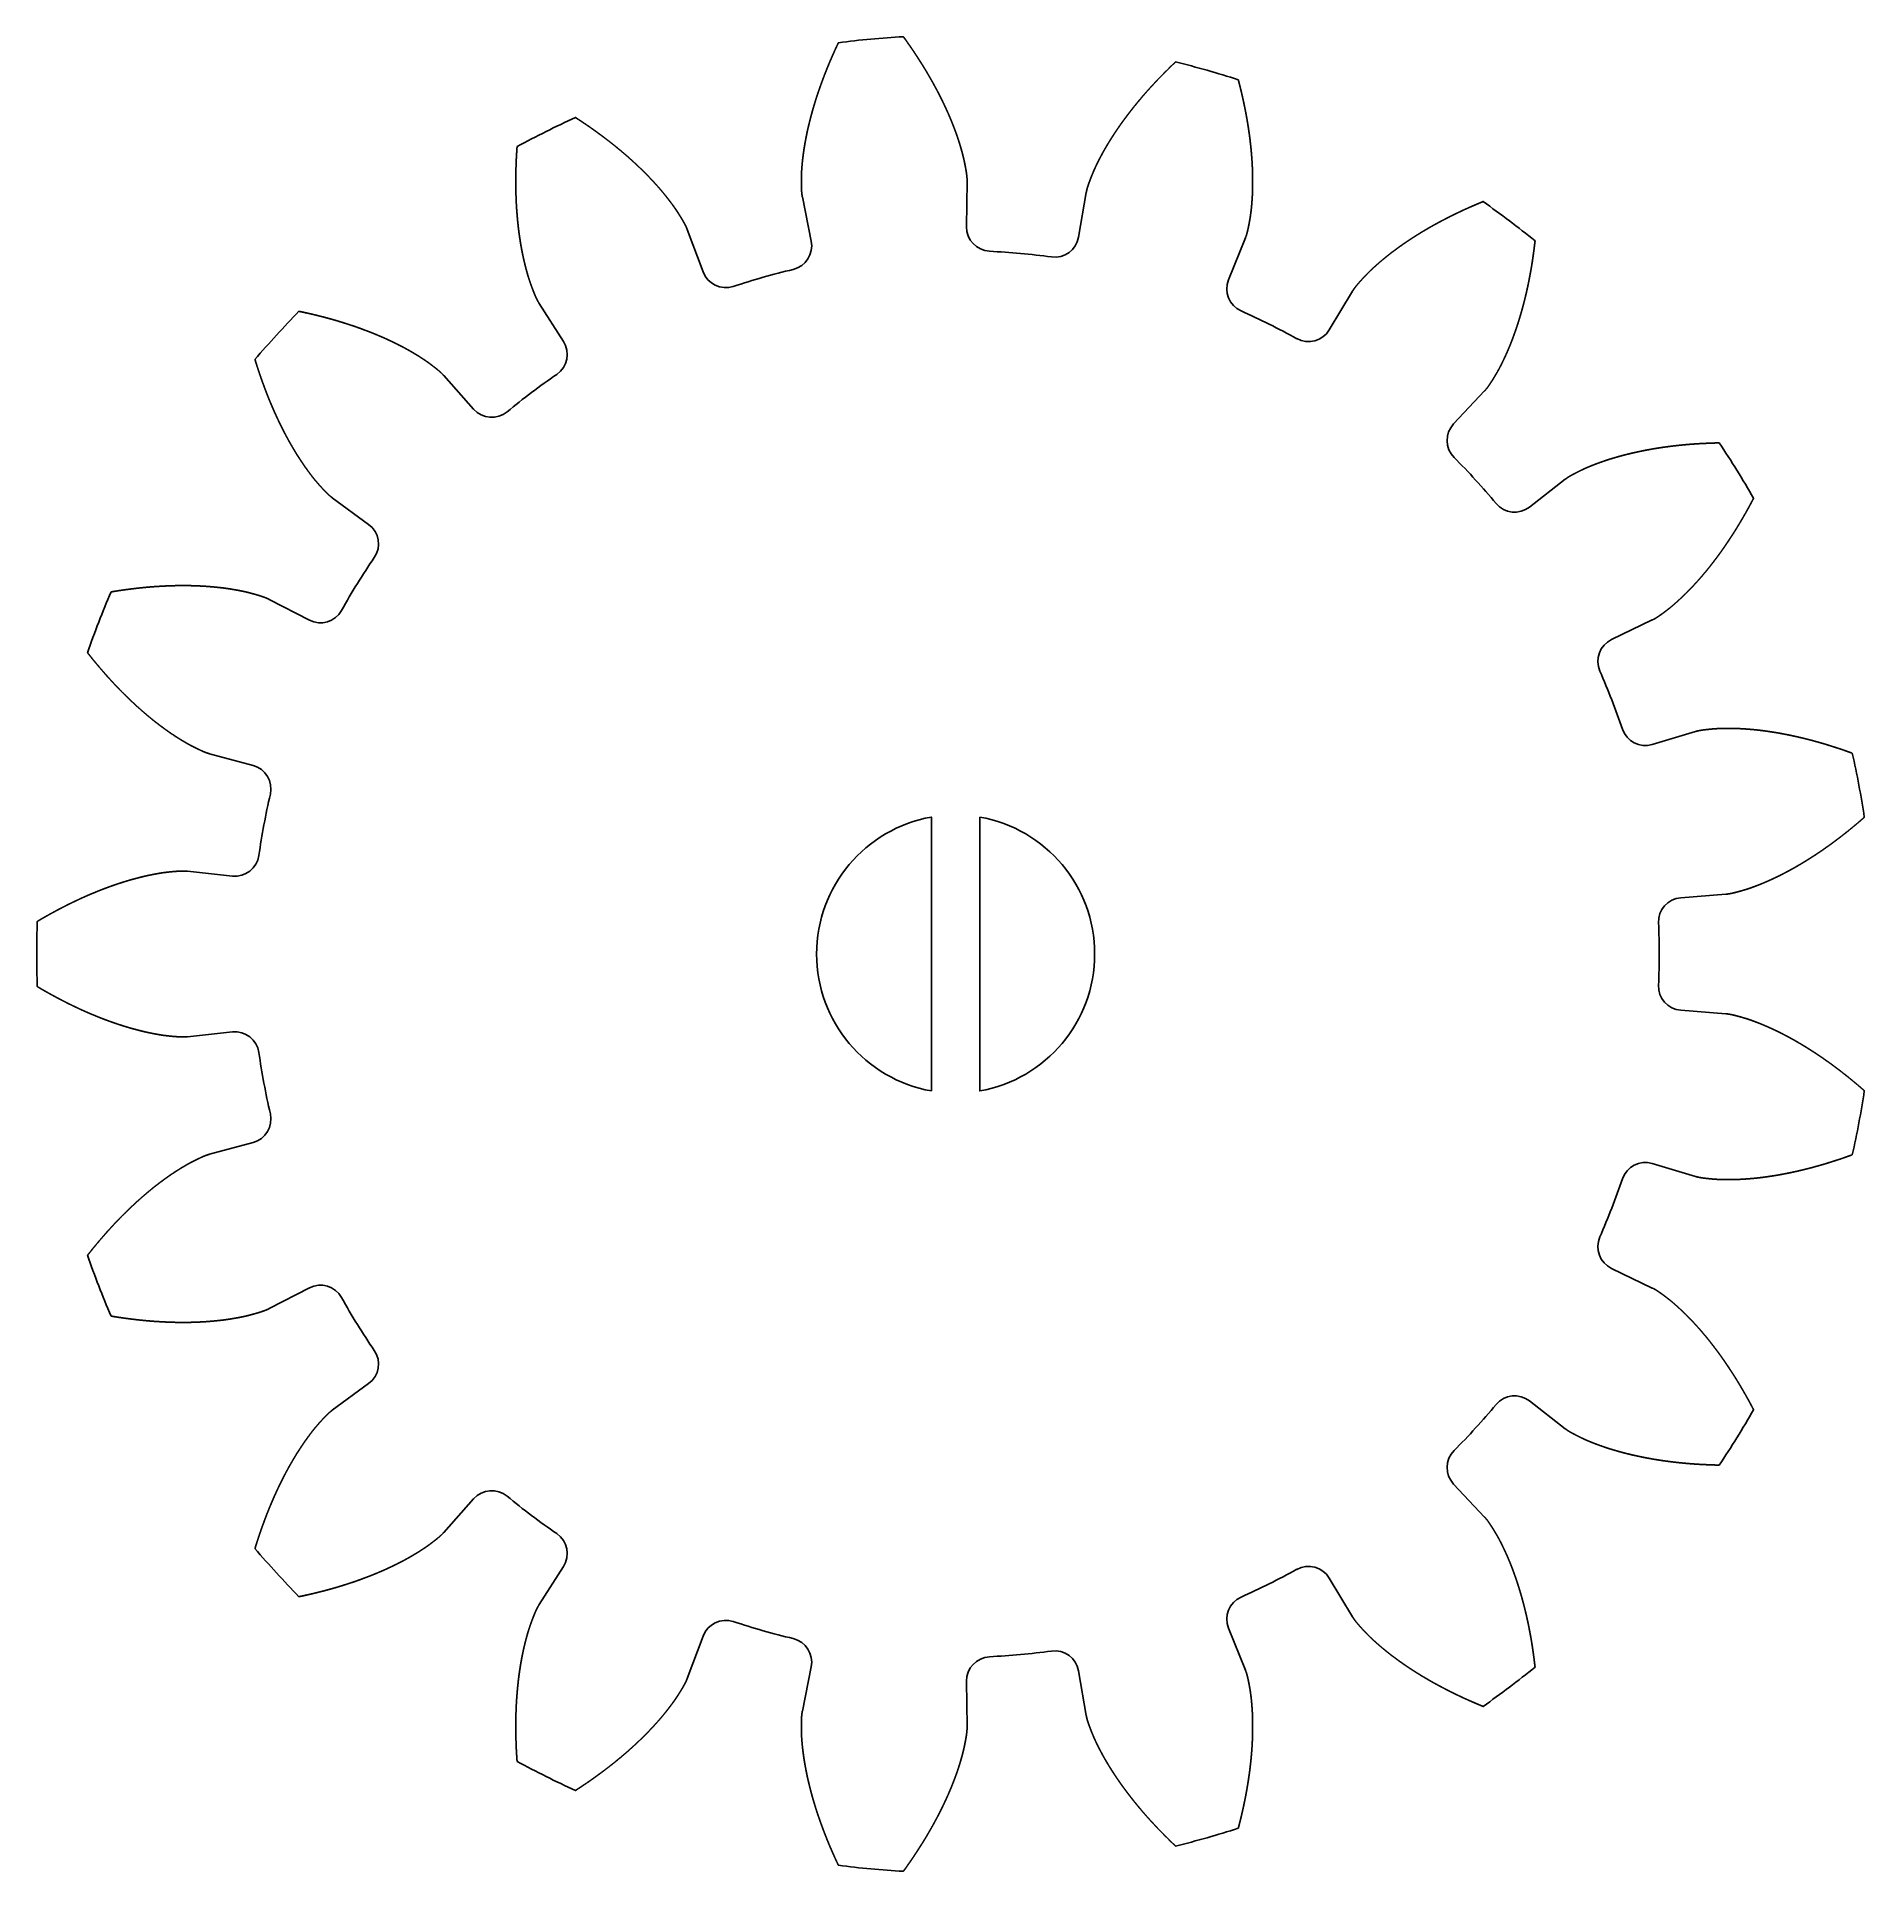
# Model space of a CAD drawing. Header units: millimetres. Extents: x -19 to 18.8, y -19 to 19.
import ezdxf

# ---------------------------------------------------------------- set-up
doc = ezdxf.new("R2010")
doc.units = ezdxf.units.MM
doc.layers.get('0').update_dxf_attribs({"linetype": 'CONTINUOUS'})

msp = doc.modelspace()

# ---------------------------------------------------------------- linework, layer by layer
for p, q in [((0.225, 15.039), (0.238, 15.973)), ((-3.169, 15.657), (-2.984, 14.741)), ((2.701, 15.745), (2.542, 14.824)), ((-5.223, 14.105), (-5.548, 14.98)), ((5.642, 13.942), (5.992, 14.808)), ((8.206, 13.706), (7.726, 12.905)), ((-8.611, 13.455), (-8.108, 12.668)), ((-9.965, 11.265), (-10.585, 11.965)), ((10.298, 10.962), (10.937, 11.644)), ((12.603, 9.816), (11.866, 9.242)), ((-12.89, 9.436), (-12.137, 8.883)), ((-13.362, 6.905), (-14.192, 7.333)), ((13.562, 6.502), (14.405, 6.907)), ((15.298, 4.6), (14.403, 4.332)), ((-15.428, 4.142), (-14.526, 3.899)), ((-14.954, 1.612), (-15.883, 1.711)), ((14.995, 1.164), (15.927, 1.237)), ((15.927, -1.237), (14.995, -1.164)), ((-15.883, -1.711), (-14.954, -1.612)), ((-14.526, -3.899), (-15.428, -4.142)), ((14.403, -4.332), (15.298, -4.6)), ((14.405, -6.907), (13.562, -6.502)), ((-14.192, -7.333), (-13.362, -6.905)), ((-12.137, -8.883), (-12.89, -9.436)), ((11.866, -9.242), (12.603, -9.816)), ((10.937, -11.644), (10.298, -10.962)), ((-10.585, -11.965), (-9.965, -11.265)), ((-8.108, -12.668), (-8.611, -13.455)), ((7.726, -12.905), (8.206, -13.706)), ((5.992, -14.808), (5.642, -13.942)), ((-5.548, -14.98), (-5.223, -14.105)), ((-2.984, -14.741), (-3.169, -15.657)), ((0.238, -15.973), (0.225, -15.039)), ((2.542, -14.824), (2.701, -15.745))]:
    msp.add_line(p, q)
for points in [[(-0.5, -2.831), (-0.5, 2.831, 0.83887)], [(0.5, 2.831), (0.5, -2.831, 0.83887)]]:
    msp.add_lwpolyline(points, format="xyb", close=True)
for centre, radius, start, end in [((0, 0), 19, 93.2614, 97.3268), ((0, 0), 19, 72.0849, 76.1504), ((0, 0), 19, 114.4379, 118.5033), ((0, 0), 19, 50.9084, 54.9739), ((0.725, 15.032), 0.5, 179.1885, 267.2394), ((2.05, 14.909), 0.5, 262.1723, 350.2232), ((-3.475, 14.643), 0.5, -76.6512, 11.3997), ((0, 0), 14.549, 82.1723, 87.2394), ((-4.754, 14.279), 0.5, 200.365, 288.4159), ((0, 0), 14.549, 103.3488, 108.4159), ((6.106, 13.755), 0.5, 158.0121, 246.063), ((0, 0), 19, 135.6143, 139.6798), ((0, 0), 14.549, 60.9959, 66.063), ((7.297, 13.162), 0.5, 240.9959, 329.0468), ((-8.529, 12.399), 0.5, -55.4747, 32.5762), ((0, 0), 14.549, 124.5253, 129.5924), ((-9.591, 11.597), 0.5, 221.5415, 309.5924), ((10.662, 10.62), 0.5, 136.8356, 224.8865), ((0, 0), 14.549, 39.8194, 44.8865), ((0, 0), 19, 29.732, 33.7974), ((11.559, 9.637), 0.5, 219.8194, 307.8703), ((-12.432, 8.48), 0.5, -34.2983, 53.7526), ((0, 0), 14.549, 145.7017, 150.7688), ((0, 0), 19, 156.7908, 160.8563), ((-13.133, 7.349), 0.5, 242.718, 330.7688), ((13.779, 6.051), 0.5, 115.6591, 203.71), ((0, 0), 14.549, 18.6429, 23.71), ((14.26, 4.811), 0.5, 198.6429, 286.6938), ((-14.656, 3.416), 0.5, -13.1218, 74.9291), ((0, 0), 19, 8.5555, 12.621), ((0, 0), 14.549, 166.8782, 171.9453), ((-14.901, 2.109), 0.5, 263.8944, 351.9453), ((15.034, 0.665), 0.5, 94.4827, 182.5336), ((0, 0), 19, 177.9673, 182.0327), ((0, 0), 14.549, -2.5336, 2.5336), ((15.034, -0.665), 0.5, 177.4664, 265.5173), ((-14.901, -2.109), 0.5, 8.0547, 96.1056), ((0, 0), 14.549, 188.0547, 193.1218), ((0, 0), 19, 347.379, 351.4445), ((-14.656, -3.416), 0.5, -74.9291, 13.1218), ((14.26, -4.811), 0.5, 73.3062, 161.3571), ((0, 0), 14.549, 336.29, 341.3571), ((13.779, -6.051), 0.5, 156.29, 244.3409), ((0, 0), 19, 199.1437, 203.2092), ((-13.133, -7.349), 0.5, 29.2312, 117.282), ((0, 0), 14.549, 209.2312, 214.2983), ((-12.432, -8.48), 0.5, -53.7526, 34.2983), ((0, 0), 14.549, 315.1135, 320.1806), ((11.559, -9.637), 0.5, 52.1297, 140.1806), ((0, 0), 19, 326.2026, 330.268), ((10.662, -10.62), 0.5, 135.1135, 223.1644), ((-9.591, -11.597), 0.5, 50.4076, 138.4585), ((0, 0), 14.549, 230.4076, 235.4747), ((-8.529, -12.399), 0.5, -32.5762, 55.4747), ((0, 0), 19, 220.3202, 224.3857), ((0, 0), 14.549, 293.937, 299.0041), ((7.297, -13.162), 0.5, 30.9532, 119.0041), ((6.106, -13.755), 0.5, 113.937, 201.9879), ((-4.754, -14.279), 0.5, 71.5841, 159.635), ((0, 0), 14.549, 251.5841, 256.6512), ((-3.475, -14.643), 0.5, -11.3997, 76.6512), ((0, 0), 14.549, 272.7606, 277.8277), ((2.05, -14.909), 0.5, 9.7768, 97.8277), ((0.725, -15.032), 0.5, 92.7606, 180.8115), ((0, 0), 19, 305.0261, 309.0916), ((0, 0), 19, 241.4967, 245.5621), ((0, 0), 19, 283.8496, 287.9151), ((0, 0), 19, 262.6732, 266.7386)]:
    msp.add_arc(centre, radius, start, end)
for points in [[(0.238, 15.973), (0.238, 15.982), (0.238, 16), (0.237, 16.027), (0.235, 16.062), (0.23, 16.106), (0.224, 16.151), (0.217, 16.195), (0.209, 16.239), (0.201, 16.283), (0.193, 16.328), (0.184, 16.372), (0.175, 16.416), (0.164, 16.46), (0.154, 16.504), (0.142, 16.548), (0.131, 16.592), (0.118, 16.636), (0.105, 16.68), (0.092, 16.724), (0.079, 16.768), (0.065, 16.812), (0.051, 16.855), (0.036, 16.899), (0.021, 16.943), (0.005, 16.986), (-0.011, 17.03), (-0.027, 17.073), (-0.044, 17.117), (-0.061, 17.16), (-0.078, 17.204), (-0.096, 17.247), (-0.114, 17.29), (-0.132, 17.334), (-0.151, 17.377), (-0.17, 17.42), (-0.19, 17.463), (-0.209, 17.506), (-0.23, 17.549), (-0.25, 17.592), (-0.271, 17.634), (-0.292, 17.677), (-0.313, 17.72), (-0.334, 17.763), (-0.356, 17.805), (-0.378, 17.848), (-0.401, 17.89), (-0.424, 17.932), (-0.447, 17.975), (-0.47, 18.017), (-0.494, 18.059), (-0.518, 18.101), (-0.542, 18.143), (-0.566, 18.185), (-0.591, 18.227), (-0.616, 18.269), (-0.641, 18.311), (-0.667, 18.353), (-0.693, 18.394), (-0.719, 18.436), (-0.745, 18.477), (-0.772, 18.519), (-0.798, 18.56), (-0.826, 18.601), (-0.853, 18.643), (-0.881, 18.684), (-0.908, 18.725), (-0.937, 18.766), (-0.965, 18.807), (-0.994, 18.847), (-1.022, 18.888), (-1.046, 18.921), (-1.063, 18.945), (-1.075, 18.961), (-1.081, 18.969)], [(-3.169, 15.657), (-3.171, 15.666), (-3.174, 15.684), (-3.178, 15.71), (-3.182, 15.745), (-3.186, 15.79), (-3.188, 15.834), (-3.189, 15.879), (-3.189, 15.924), (-3.19, 15.969), (-3.19, 16.014), (-3.189, 16.059), (-3.188, 16.104), (-3.186, 16.15), (-3.184, 16.195), (-3.181, 16.24), (-3.177, 16.286), (-3.173, 16.331), (-3.169, 16.377), (-3.164, 16.422), (-3.159, 16.468), (-3.153, 16.513), (-3.147, 16.559), (-3.14, 16.605), (-3.134, 16.65), (-3.126, 16.696), (-3.119, 16.742), (-3.11, 16.788), (-3.102, 16.834), (-3.093, 16.879), (-3.084, 16.925), (-3.075, 16.971), (-3.065, 17.017), (-3.055, 17.063), (-3.044, 17.109), (-3.033, 17.154), (-3.022, 17.2), (-3.011, 17.246), (-2.999, 17.292), (-2.987, 17.338), (-2.974, 17.384), (-2.962, 17.43), (-2.949, 17.476), (-2.935, 17.522), (-2.921, 17.567), (-2.908, 17.613), (-2.893, 17.659), (-2.879, 17.705), (-2.864, 17.751), (-2.849, 17.797), (-2.833, 17.842), (-2.817, 17.888), (-2.801, 17.934), (-2.785, 17.98), (-2.768, 18.026), (-2.751, 18.071), (-2.734, 18.117), (-2.717, 18.163), (-2.699, 18.208), (-2.681, 18.254), (-2.663, 18.3), (-2.644, 18.345), (-2.626, 18.391), (-2.607, 18.436), (-2.587, 18.482), (-2.568, 18.527), (-2.548, 18.573), (-2.528, 18.618), (-2.507, 18.664), (-2.487, 18.709), (-2.466, 18.754), (-2.449, 18.791), (-2.436, 18.818), (-2.427, 18.836), (-2.423, 18.845)], [(2.701, 15.745), (2.703, 15.754), (2.706, 15.771), (2.711, 15.797), (2.72, 15.832), (2.733, 15.874), (2.748, 15.917), (2.763, 15.959), (2.778, 16.001), (2.794, 16.043), (2.811, 16.085), (2.828, 16.127), (2.845, 16.169), (2.863, 16.21), (2.881, 16.251), (2.901, 16.293), (2.921, 16.334), (2.941, 16.375), (2.961, 16.415), (2.982, 16.456), (3.004, 16.497), (3.025, 16.537), (3.047, 16.578), (3.07, 16.618), (3.093, 16.658), (3.116, 16.698), (3.14, 16.738), (3.164, 16.778), (3.188, 16.817), (3.213, 16.857), (3.238, 16.896), (3.264, 16.936), (3.289, 16.975), (3.315, 17.014), (3.342, 17.053), (3.368, 17.092), (3.395, 17.131), (3.423, 17.169), (3.45, 17.208), (3.478, 17.246), (3.506, 17.284), (3.535, 17.323), (3.563, 17.361), (3.593, 17.399), (3.622, 17.436), (3.651, 17.474), (3.681, 17.512), (3.712, 17.549), (3.742, 17.587), (3.773, 17.624), (3.804, 17.661), (3.835, 17.698), (3.866, 17.735), (3.898, 17.772), (3.93, 17.808), (3.962, 17.845), (3.995, 17.881), (4.028, 17.918), (4.061, 17.954), (4.094, 17.99), (4.127, 18.026), (4.161, 18.062), (4.195, 18.097), (4.229, 18.133), (4.264, 18.168), (4.299, 18.204), (4.334, 18.239), (4.369, 18.274), (4.404, 18.309), (4.44, 18.344), (4.476, 18.379), (4.505, 18.406), (4.526, 18.427), (4.541, 18.441), (4.548, 18.448)], [(5.992, 14.808), (5.995, 14.817), (6.002, 14.833), (6.011, 14.859), (6.022, 14.893), (6.033, 14.936), (6.043, 14.979), (6.052, 15.023), (6.061, 15.067), (6.07, 15.111), (6.078, 15.155), (6.086, 15.2), (6.093, 15.244), (6.099, 15.289), (6.105, 15.334), (6.111, 15.379), (6.116, 15.425), (6.12, 15.47), (6.124, 15.516), (6.127, 15.561), (6.131, 15.607), (6.134, 15.653), (6.136, 15.699), (6.138, 15.745), (6.14, 15.791), (6.141, 15.838), (6.142, 15.884), (6.142, 15.93), (6.142, 15.977), (6.142, 16.024), (6.142, 16.07), (6.141, 16.117), (6.14, 16.164), (6.138, 16.211), (6.136, 16.258), (6.134, 16.305), (6.131, 16.352), (6.129, 16.399), (6.125, 16.447), (6.122, 16.494), (6.118, 16.541), (6.114, 16.589), (6.11, 16.636), (6.105, 16.684), (6.1, 16.731), (6.094, 16.779), (6.089, 16.827), (6.083, 16.875), (6.077, 16.922), (6.07, 16.97), (6.063, 17.018), (6.056, 17.066), (6.049, 17.114), (6.041, 17.162), (6.033, 17.21), (6.025, 17.258), (6.017, 17.306), (6.008, 17.354), (5.999, 17.402), (5.99, 17.451), (5.98, 17.499), (5.97, 17.547), (5.96, 17.595), (5.95, 17.643), (5.939, 17.692), (5.928, 17.74), (5.917, 17.788), (5.906, 17.837), (5.894, 17.885), (5.882, 17.934), (5.87, 17.982), (5.86, 18.021), (5.852, 18.05), (5.847, 18.069), (5.845, 18.079)], [(-5.548, 14.98), (-5.551, 14.989), (-5.558, 15.005), (-5.568, 15.03), (-5.583, 15.062), (-5.604, 15.102), (-5.626, 15.141), (-5.648, 15.179), (-5.671, 15.218), (-5.695, 15.256), (-5.719, 15.295), (-5.743, 15.333), (-5.767, 15.37), (-5.793, 15.408), (-5.819, 15.445), (-5.845, 15.482), (-5.872, 15.519), (-5.9, 15.555), (-5.927, 15.592), (-5.955, 15.628), (-5.984, 15.664), (-6.013, 15.7), (-6.042, 15.735), (-6.071, 15.771), (-6.101, 15.806), (-6.131, 15.841), (-6.162, 15.876), (-6.193, 15.911), (-6.224, 15.945), (-6.256, 15.98), (-6.288, 16.014), (-6.32, 16.048), (-6.352, 16.082), (-6.385, 16.115), (-6.418, 16.149), (-6.452, 16.182), (-6.485, 16.215), (-6.519, 16.248), (-6.553, 16.281), (-6.588, 16.313), (-6.623, 16.346), (-6.658, 16.378), (-6.693, 16.41), (-6.728, 16.442), (-6.764, 16.474), (-6.8, 16.506), (-6.836, 16.537), (-6.873, 16.568), (-6.91, 16.6), (-6.947, 16.631), (-6.984, 16.661), (-7.022, 16.692), (-7.059, 16.723), (-7.097, 16.753), (-7.135, 16.783), (-7.174, 16.813), (-7.213, 16.843), (-7.251, 16.872), (-7.291, 16.902), (-7.33, 16.931), (-7.369, 16.96), (-7.409, 16.989), (-7.449, 17.018), (-7.489, 17.047), (-7.53, 17.076), (-7.57, 17.104), (-7.611, 17.132), (-7.652, 17.16), (-7.693, 17.188), (-7.735, 17.216), (-7.777, 17.243), (-7.81, 17.265), (-7.835, 17.282), (-7.852, 17.292), (-7.86, 17.298)], [(-8.611, 13.455), (-8.616, 13.463), (-8.625, 13.478), (-8.639, 13.501), (-8.655, 13.533), (-8.675, 13.573), (-8.693, 13.614), (-8.71, 13.655), (-8.726, 13.697), (-8.743, 13.738), (-8.759, 13.781), (-8.775, 13.823), (-8.79, 13.865), (-8.805, 13.908), (-8.819, 13.951), (-8.833, 13.995), (-8.846, 14.038), (-8.858, 14.082), (-8.871, 14.126), (-8.882, 14.17), (-8.894, 14.215), (-8.905, 14.259), (-8.916, 14.304), (-8.927, 14.349), (-8.937, 14.394), (-8.946, 14.439), (-8.956, 14.485), (-8.965, 14.53), (-8.974, 14.576), (-8.982, 14.622), (-8.99, 14.668), (-8.998, 14.714), (-9.005, 14.761), (-9.012, 14.807), (-9.019, 14.854), (-9.026, 14.9), (-9.032, 14.947), (-9.038, 14.994), (-9.043, 15.041), (-9.048, 15.088), (-9.053, 15.136), (-9.058, 15.183), (-9.062, 15.23), (-9.066, 15.278), (-9.07, 15.326), (-9.074, 15.374), (-9.077, 15.422), (-9.08, 15.47), (-9.083, 15.518), (-9.085, 15.566), (-9.087, 15.614), (-9.089, 15.663), (-9.091, 15.711), (-9.092, 15.76), (-9.093, 15.808), (-9.094, 15.857), (-9.094, 15.906), (-9.095, 15.955), (-9.095, 16.004), (-9.094, 16.053), (-9.094, 16.102), (-9.093, 16.151), (-9.092, 16.2), (-9.09, 16.25), (-9.089, 16.299), (-9.087, 16.349), (-9.085, 16.398), (-9.083, 16.448), (-9.08, 16.498), (-9.077, 16.547), (-9.074, 16.597), (-9.071, 16.637), (-9.069, 16.667), (-9.068, 16.687), (-9.067, 16.697)], [(8.206, 13.706), (8.211, 13.714), (8.22, 13.729), (8.235, 13.751), (8.256, 13.78), (8.283, 13.815), (8.312, 13.849), (8.341, 13.883), (8.371, 13.917), (8.401, 13.95), (8.432, 13.983), (8.462, 14.016), (8.494, 14.049), (8.525, 14.081), (8.558, 14.113), (8.59, 14.145), (8.624, 14.176), (8.657, 14.207), (8.691, 14.237), (8.726, 14.268), (8.76, 14.298), (8.795, 14.328), (8.83, 14.357), (8.866, 14.387), (8.902, 14.416), (8.938, 14.445), (8.974, 14.473), (9.011, 14.502), (9.048, 14.53), (9.086, 14.558), (9.123, 14.586), (9.161, 14.613), (9.199, 14.64), (9.238, 14.668), (9.276, 14.694), (9.315, 14.721), (9.354, 14.747), (9.394, 14.773), (9.433, 14.799), (9.473, 14.825), (9.513, 14.851), (9.554, 14.876), (9.594, 14.901), (9.635, 14.926), (9.676, 14.951), (9.717, 14.975), (9.759, 14.999), (9.8, 15.023), (9.842, 15.047), (9.884, 15.071), (9.927, 15.094), (9.969, 15.118), (10.012, 15.141), (10.055, 15.163), (10.098, 15.186), (10.141, 15.208), (10.185, 15.231), (10.228, 15.253), (10.272, 15.275), (10.316, 15.296), (10.36, 15.318), (10.405, 15.339), (10.449, 15.36), (10.494, 15.381), (10.539, 15.401), (10.584, 15.422), (10.63, 15.442), (10.675, 15.462), (10.721, 15.482), (10.767, 15.501), (10.813, 15.521), (10.849, 15.536), (10.877, 15.548), (10.896, 15.555), (10.905, 15.559)], [(10.937, 11.644), (10.943, 11.65), (10.955, 11.664), (10.973, 11.684), (10.995, 11.712), (11.021, 11.748), (11.046, 11.785), (11.07, 11.822), (11.095, 11.86), (11.118, 11.898), (11.142, 11.936), (11.165, 11.975), (11.188, 12.014), (11.211, 12.053), (11.232, 12.093), (11.254, 12.133), (11.275, 12.174), (11.295, 12.215), (11.315, 12.256), (11.335, 12.297), (11.355, 12.338), (11.374, 12.38), (11.393, 12.422), (11.411, 12.464), (11.43, 12.507), (11.447, 12.55), (11.465, 12.593), (11.482, 12.636), (11.499, 12.679), (11.516, 12.723), (11.532, 12.766), (11.548, 12.81), (11.564, 12.855), (11.58, 12.899), (11.595, 12.943), (11.61, 12.988), (11.624, 13.033), (11.639, 13.078), (11.653, 13.123), (11.667, 13.169), (11.68, 13.214), (11.694, 13.26), (11.707, 13.306), (11.719, 13.352), (11.732, 13.398), (11.744, 13.445), (11.756, 13.491), (11.768, 13.538), (11.779, 13.584), (11.791, 13.631), (11.802, 13.679), (11.812, 13.726), (11.823, 13.773), (11.833, 13.821), (11.843, 13.868), (11.853, 13.916), (11.862, 13.964), (11.871, 14.012), (11.88, 14.06), (11.889, 14.108), (11.898, 14.157), (11.906, 14.205), (11.914, 14.254), (11.922, 14.303), (11.929, 14.352), (11.936, 14.401), (11.943, 14.45), (11.95, 14.499), (11.957, 14.548), (11.963, 14.598), (11.969, 14.647), (11.974, 14.687), (11.977, 14.717), (11.98, 14.737), (11.981, 14.747)], [(-10.585, 11.965), (-10.591, 11.971), (-10.603, 11.984), (-10.622, 12.004), (-10.647, 12.028), (-10.681, 12.058), (-10.715, 12.086), (-10.75, 12.114), (-10.786, 12.142), (-10.821, 12.169), (-10.857, 12.196), (-10.894, 12.223), (-10.93, 12.249), (-10.968, 12.275), (-11.005, 12.3), (-11.043, 12.325), (-11.082, 12.35), (-11.12, 12.374), (-11.159, 12.398), (-11.199, 12.421), (-11.238, 12.445), (-11.278, 12.468), (-11.318, 12.49), (-11.358, 12.513), (-11.399, 12.535), (-11.44, 12.557), (-11.481, 12.578), (-11.522, 12.599), (-11.564, 12.62), (-11.606, 12.641), (-11.648, 12.661), (-11.69, 12.681), (-11.733, 12.701), (-11.775, 12.72), (-11.818, 12.74), (-11.862, 12.759), (-11.905, 12.777), (-11.948, 12.796), (-11.992, 12.814), (-12.036, 12.832), (-12.08, 12.85), (-12.124, 12.867), (-12.169, 12.884), (-12.214, 12.901), (-12.259, 12.918), (-12.304, 12.935), (-12.349, 12.951), (-12.394, 12.967), (-12.44, 12.983), (-12.485, 12.998), (-12.531, 13.013), (-12.577, 13.028), (-12.623, 13.043), (-12.67, 13.058), (-12.716, 13.072), (-12.763, 13.086), (-12.81, 13.1), (-12.857, 13.114), (-12.904, 13.127), (-12.951, 13.14), (-12.999, 13.153), (-13.046, 13.166), (-13.094, 13.178), (-13.142, 13.19), (-13.19, 13.202), (-13.238, 13.214), (-13.286, 13.226), (-13.334, 13.237), (-13.383, 13.248), (-13.432, 13.259), (-13.48, 13.27), (-13.519, 13.278), (-13.549, 13.284), (-13.568, 13.288), (-13.578, 13.29)], [(-12.89, 9.436), (-12.897, 9.441), (-12.912, 9.452), (-12.933, 9.469), (-12.96, 9.492), (-12.992, 9.523), (-13.023, 9.554), (-13.054, 9.587), (-13.085, 9.619), (-13.115, 9.652), (-13.146, 9.686), (-13.176, 9.719), (-13.205, 9.754), (-13.235, 9.788), (-13.263, 9.823), (-13.292, 9.859), (-13.32, 9.895), (-13.347, 9.931), (-13.375, 9.968), (-13.402, 10.005), (-13.428, 10.042), (-13.455, 10.079), (-13.481, 10.117), (-13.507, 10.155), (-13.533, 10.194), (-13.558, 10.233), (-13.584, 10.272), (-13.609, 10.311), (-13.633, 10.35), (-13.658, 10.39), (-13.682, 10.43), (-13.706, 10.47), (-13.729, 10.511), (-13.753, 10.552), (-13.776, 10.592), (-13.799, 10.634), (-13.821, 10.675), (-13.844, 10.717), (-13.866, 10.759), (-13.888, 10.801), (-13.91, 10.843), (-13.931, 10.886), (-13.952, 10.928), (-13.973, 10.971), (-13.994, 11.014), (-14.015, 11.058), (-14.035, 11.101), (-14.055, 11.145), (-14.075, 11.189), (-14.095, 11.233), (-14.114, 11.277), (-14.133, 11.322), (-14.152, 11.366), (-14.171, 11.411), (-14.19, 11.456), (-14.208, 11.501), (-14.226, 11.547), (-14.244, 11.592), (-14.262, 11.638), (-14.279, 11.684), (-14.296, 11.73), (-14.313, 11.776), (-14.33, 11.822), (-14.347, 11.869), (-14.363, 11.915), (-14.379, 11.962), (-14.395, 12.009), (-14.411, 12.056), (-14.426, 12.103), (-14.442, 12.151), (-14.457, 12.198), (-14.469, 12.237), (-14.478, 12.265), (-14.483, 12.285), (-14.486, 12.294)], [(12.603, 9.816), (12.61, 9.821), (12.625, 9.832), (12.646, 9.848), (12.676, 9.867), (12.714, 9.89), (12.754, 9.912), (12.793, 9.932), (12.833, 9.953), (12.873, 9.973), (12.914, 9.993), (12.954, 10.013), (12.995, 10.032), (13.036, 10.051), (13.078, 10.069), (13.12, 10.086), (13.162, 10.103), (13.205, 10.12), (13.247, 10.136), (13.29, 10.152), (13.334, 10.168), (13.377, 10.183), (13.42, 10.198), (13.464, 10.213), (13.508, 10.227), (13.552, 10.241), (13.597, 10.254), (13.641, 10.267), (13.686, 10.28), (13.731, 10.293), (13.776, 10.305), (13.821, 10.317), (13.867, 10.329), (13.912, 10.34), (13.958, 10.351), (14.004, 10.362), (14.05, 10.372), (14.096, 10.382), (14.143, 10.392), (14.189, 10.402), (14.236, 10.411), (14.282, 10.42), (14.329, 10.429), (14.376, 10.437), (14.423, 10.446), (14.471, 10.454), (14.518, 10.461), (14.566, 10.469), (14.613, 10.476), (14.661, 10.483), (14.709, 10.489), (14.757, 10.495), (14.805, 10.502), (14.853, 10.507), (14.902, 10.513), (14.95, 10.518), (14.999, 10.523), (15.048, 10.528), (15.096, 10.532), (15.145, 10.537), (15.194, 10.541), (15.243, 10.544), (15.292, 10.548), (15.342, 10.551), (15.391, 10.554), (15.441, 10.557), (15.49, 10.559), (15.54, 10.561), (15.589, 10.563), (15.639, 10.565), (15.689, 10.567), (15.729, 10.568), (15.759, 10.568), (15.779, 10.569), (15.789, 10.569)], [(14.405, 6.907), (14.413, 6.911), (14.429, 6.918), (14.452, 6.931), (14.483, 6.949), (14.52, 6.973), (14.557, 6.999), (14.594, 7.025), (14.63, 7.051), (14.666, 7.078), (14.702, 7.105), (14.737, 7.133), (14.773, 7.161), (14.808, 7.19), (14.842, 7.219), (14.877, 7.249), (14.911, 7.279), (14.945, 7.31), (14.978, 7.341), (15.012, 7.372), (15.045, 7.404), (15.078, 7.436), (15.111, 7.468), (15.143, 7.501), (15.176, 7.534), (15.208, 7.567), (15.24, 7.601), (15.271, 7.635), (15.303, 7.669), (15.334, 7.704), (15.365, 7.738), (15.396, 7.774), (15.427, 7.809), (15.457, 7.845), (15.488, 7.881), (15.518, 7.917), (15.548, 7.954), (15.577, 7.991), (15.607, 8.028), (15.636, 8.065), (15.665, 8.103), (15.694, 8.14), (15.723, 8.178), (15.751, 8.217), (15.78, 8.255), (15.808, 8.294), (15.836, 8.333), (15.864, 8.372), (15.891, 8.412), (15.919, 8.452), (15.946, 8.492), (15.973, 8.532), (16, 8.572), (16.027, 8.613), (16.053, 8.654), (16.079, 8.695), (16.105, 8.736), (16.131, 8.777), (16.157, 8.819), (16.183, 8.861), (16.208, 8.903), (16.233, 8.945), (16.258, 8.988), (16.283, 9.03), (16.308, 9.073), (16.332, 9.116), (16.357, 9.159), (16.381, 9.203), (16.405, 9.247), (16.429, 9.29), (16.452, 9.334), (16.471, 9.37), (16.485, 9.396), (16.494, 9.414), (16.499, 9.423)], [(-14.192, 7.333), (-14.2, 7.337), (-14.216, 7.345), (-14.241, 7.356), (-14.273, 7.37), (-14.315, 7.385), (-14.358, 7.399), (-14.4, 7.413), (-14.443, 7.425), (-14.487, 7.438), (-14.53, 7.45), (-14.573, 7.462), (-14.617, 7.473), (-14.661, 7.484), (-14.705, 7.494), (-14.75, 7.504), (-14.795, 7.513), (-14.839, 7.521), (-14.884, 7.529), (-14.93, 7.537), (-14.975, 7.545), (-15.02, 7.552), (-15.066, 7.558), (-15.111, 7.565), (-15.157, 7.571), (-15.203, 7.576), (-15.249, 7.581), (-15.296, 7.586), (-15.342, 7.59), (-15.388, 7.594), (-15.435, 7.598), (-15.482, 7.602), (-15.529, 7.605), (-15.575, 7.608), (-15.622, 7.61), (-15.669, 7.612), (-15.717, 7.614), (-15.764, 7.616), (-15.811, 7.617), (-15.859, 7.618), (-15.906, 7.618), (-15.954, 7.618), (-16.002, 7.618), (-16.049, 7.618), (-16.097, 7.618), (-16.145, 7.617), (-16.193, 7.615), (-16.241, 7.614), (-16.289, 7.612), (-16.338, 7.61), (-16.386, 7.608), (-16.434, 7.605), (-16.483, 7.602), (-16.531, 7.599), (-16.58, 7.596), (-16.628, 7.592), (-16.677, 7.588), (-16.726, 7.584), (-16.775, 7.579), (-16.823, 7.574), (-16.872, 7.569), (-16.921, 7.564), (-16.97, 7.558), (-17.019, 7.552), (-17.068, 7.546), (-17.117, 7.54), (-17.167, 7.533), (-17.216, 7.526), (-17.265, 7.519), (-17.314, 7.512), (-17.364, 7.504), (-17.403, 7.498), (-17.433, 7.493), (-17.452, 7.489), (-17.462, 7.488)], [(-15.428, 4.142), (-15.437, 4.145), (-15.454, 4.149), (-15.48, 4.157), (-15.513, 4.169), (-15.555, 4.186), (-15.595, 4.205), (-15.636, 4.224), (-15.676, 4.243), (-15.717, 4.263), (-15.757, 4.283), (-15.797, 4.303), (-15.837, 4.325), (-15.877, 4.346), (-15.916, 4.369), (-15.955, 4.392), (-15.995, 4.415), (-16.033, 4.439), (-16.072, 4.463), (-16.111, 4.488), (-16.149, 4.513), (-16.188, 4.538), (-16.226, 4.564), (-16.264, 4.59), (-16.302, 4.617), (-16.339, 4.644), (-16.377, 4.671), (-16.414, 4.699), (-16.452, 4.726), (-16.489, 4.755), (-16.526, 4.783), (-16.562, 4.812), (-16.599, 4.841), (-16.636, 4.871), (-16.672, 4.901), (-16.708, 4.931), (-16.744, 4.961), (-16.78, 4.992), (-16.816, 5.023), (-16.852, 5.055), (-16.887, 5.086), (-16.923, 5.118), (-16.958, 5.15), (-16.993, 5.183), (-17.028, 5.215), (-17.063, 5.248), (-17.097, 5.281), (-17.132, 5.315), (-17.166, 5.349), (-17.201, 5.383), (-17.235, 5.417), (-17.269, 5.451), (-17.303, 5.486), (-17.336, 5.521), (-17.37, 5.557), (-17.403, 5.592), (-17.436, 5.628), (-17.47, 5.664), (-17.503, 5.7), (-17.535, 5.736), (-17.568, 5.773), (-17.601, 5.81), (-17.633, 5.847), (-17.665, 5.885), (-17.697, 5.922), (-17.729, 5.96), (-17.761, 5.998), (-17.793, 6.036), (-17.825, 6.075), (-17.856, 6.113), (-17.887, 6.152), (-17.912, 6.184), (-17.931, 6.207), (-17.943, 6.223), (-17.949, 6.231)], [(15.298, 4.6), (15.307, 4.603), (15.324, 4.608), (15.35, 4.614), (15.385, 4.622), (15.429, 4.629), (15.473, 4.635), (15.517, 4.64), (15.562, 4.645), (15.607, 4.649), (15.651, 4.654), (15.696, 4.657), (15.742, 4.66), (15.787, 4.663), (15.832, 4.664), (15.878, 4.666), (15.923, 4.666), (15.969, 4.666), (16.014, 4.666), (16.06, 4.665), (16.106, 4.665), (16.152, 4.663), (16.198, 4.661), (16.244, 4.659), (16.29, 4.656), (16.337, 4.653), (16.383, 4.65), (16.429, 4.646), (16.476, 4.642), (16.522, 4.638), (16.568, 4.633), (16.615, 4.628), (16.661, 4.622), (16.708, 4.616), (16.755, 4.61), (16.801, 4.603), (16.848, 4.596), (16.895, 4.589), (16.942, 4.582), (16.988, 4.574), (17.035, 4.566), (17.082, 4.557), (17.129, 4.548), (17.176, 4.539), (17.223, 4.53), (17.27, 4.52), (17.317, 4.51), (17.364, 4.5), (17.411, 4.489), (17.458, 4.478), (17.505, 4.467), (17.552, 4.456), (17.599, 4.444), (17.646, 4.432), (17.693, 4.42), (17.74, 4.407), (17.787, 4.394), (17.835, 4.381), (17.882, 4.368), (17.929, 4.354), (17.976, 4.34), (18.023, 4.326), (18.07, 4.311), (18.117, 4.296), (18.164, 4.281), (18.211, 4.266), (18.258, 4.251), (18.306, 4.235), (18.353, 4.219), (18.4, 4.202), (18.447, 4.186), (18.484, 4.172), (18.513, 4.162), (18.531, 4.155), (18.541, 4.152)], [(15.927, 1.237), (15.936, 1.237), (15.954, 1.239), (15.98, 1.242), (16.015, 1.248), (16.059, 1.257), (16.102, 1.267), (16.146, 1.279), (16.189, 1.29), (16.232, 1.302), (16.276, 1.315), (16.319, 1.327), (16.362, 1.341), (16.405, 1.355), (16.448, 1.37), (16.491, 1.385), (16.533, 1.401), (16.576, 1.417), (16.619, 1.434), (16.661, 1.451), (16.704, 1.469), (16.746, 1.487), (16.788, 1.505), (16.83, 1.524), (16.872, 1.543), (16.914, 1.562), (16.956, 1.582), (16.998, 1.602), (17.04, 1.623), (17.082, 1.644), (17.123, 1.665), (17.165, 1.687), (17.206, 1.709), (17.247, 1.731), (17.289, 1.754), (17.33, 1.777), (17.371, 1.8), (17.412, 1.824), (17.453, 1.848), (17.494, 1.872), (17.534, 1.896), (17.575, 1.921), (17.615, 1.946), (17.656, 1.972), (17.696, 1.998), (17.737, 2.024), (17.777, 2.05), (17.817, 2.076), (17.857, 2.103), (17.897, 2.13), (17.937, 2.158), (17.976, 2.186), (18.016, 2.214), (18.056, 2.242), (18.095, 2.27), (18.134, 2.299), (18.174, 2.328), (18.213, 2.357), (18.252, 2.387), (18.291, 2.417), (18.33, 2.447), (18.369, 2.477), (18.407, 2.508), (18.446, 2.538), (18.484, 2.569), (18.523, 2.601), (18.561, 2.632), (18.599, 2.664), (18.637, 2.696), (18.675, 2.728), (18.713, 2.761), (18.743, 2.787), (18.766, 2.807), (18.781, 2.82), (18.789, 2.827)], [(-15.883, 1.711), (-15.892, 1.712), (-15.91, 1.713), (-15.936, 1.715), (-15.972, 1.716), (-16.016, 1.715), (-16.061, 1.713), (-16.106, 1.71), (-16.15, 1.706), (-16.195, 1.703), (-16.24, 1.698), (-16.285, 1.694), (-16.33, 1.688), (-16.375, 1.683), (-16.42, 1.676), (-16.465, 1.669), (-16.509, 1.661), (-16.554, 1.653), (-16.599, 1.644), (-16.644, 1.635), (-16.689, 1.626), (-16.734, 1.616), (-16.779, 1.606), (-16.824, 1.595), (-16.869, 1.584), (-16.913, 1.572), (-16.958, 1.56), (-17.003, 1.548), (-17.048, 1.536), (-17.093, 1.523), (-17.138, 1.509), (-17.182, 1.496), (-17.227, 1.482), (-17.272, 1.467), (-17.317, 1.453), (-17.361, 1.438), (-17.406, 1.422), (-17.45, 1.407), (-17.495, 1.391), (-17.54, 1.374), (-17.584, 1.358), (-17.629, 1.341), (-17.673, 1.324), (-17.718, 1.306), (-17.762, 1.288), (-17.806, 1.27), (-17.851, 1.251), (-17.895, 1.233), (-17.939, 1.214), (-17.984, 1.194), (-18.028, 1.175), (-18.072, 1.155), (-18.116, 1.135), (-18.16, 1.114), (-18.204, 1.093), (-18.248, 1.072), (-18.292, 1.051), (-18.336, 1.029), (-18.38, 1.008), (-18.423, 0.985), (-18.467, 0.963), (-18.511, 0.94), (-18.555, 0.917), (-18.598, 0.894), (-18.642, 0.871), (-18.685, 0.847), (-18.729, 0.823), (-18.772, 0.799), (-18.815, 0.774), (-18.859, 0.75), (-18.902, 0.725), (-18.936, 0.705), (-18.962, 0.689), (-18.979, 0.679), (-18.988, 0.674)], [(-15.883, -1.711), (-15.892, -1.712), (-15.91, -1.713), (-15.936, -1.715), (-15.972, -1.716), (-16.016, -1.715), (-16.061, -1.713), (-16.106, -1.71), (-16.15, -1.706), (-16.195, -1.703), (-16.24, -1.698), (-16.285, -1.694), (-16.33, -1.688), (-16.375, -1.683), (-16.42, -1.676), (-16.465, -1.669), (-16.509, -1.661), (-16.554, -1.653), (-16.599, -1.644), (-16.644, -1.635), (-16.689, -1.626), (-16.734, -1.616), (-16.779, -1.606), (-16.824, -1.595), (-16.869, -1.584), (-16.913, -1.572), (-16.958, -1.56), (-17.003, -1.548), (-17.048, -1.536), (-17.093, -1.523), (-17.138, -1.509), (-17.182, -1.496), (-17.227, -1.482), (-17.272, -1.467), (-17.317, -1.453), (-17.361, -1.438), (-17.406, -1.422), (-17.45, -1.407), (-17.495, -1.391), (-17.54, -1.374), (-17.584, -1.358), (-17.629, -1.341), (-17.673, -1.324), (-17.718, -1.306), (-17.762, -1.288), (-17.806, -1.27), (-17.851, -1.251), (-17.895, -1.233), (-17.939, -1.214), (-17.984, -1.194), (-18.028, -1.175), (-18.072, -1.155), (-18.116, -1.135), (-18.16, -1.114), (-18.204, -1.093), (-18.248, -1.072), (-18.292, -1.051), (-18.336, -1.029), (-18.38, -1.008), (-18.423, -0.985), (-18.467, -0.963), (-18.511, -0.94), (-18.555, -0.917), (-18.598, -0.894), (-18.642, -0.871), (-18.685, -0.847), (-18.729, -0.823), (-18.772, -0.799), (-18.815, -0.774), (-18.859, -0.75), (-18.902, -0.725), (-18.936, -0.705), (-18.962, -0.689), (-18.979, -0.679), (-18.988, -0.674)], [(15.927, -1.237), (15.936, -1.237), (15.954, -1.239), (15.98, -1.242), (16.015, -1.248), (16.059, -1.257), (16.102, -1.267), (16.146, -1.279), (16.189, -1.29), (16.232, -1.302), (16.276, -1.315), (16.319, -1.327), (16.362, -1.341), (16.405, -1.355), (16.448, -1.37), (16.491, -1.385), (16.533, -1.401), (16.576, -1.417), (16.619, -1.434), (16.661, -1.451), (16.704, -1.469), (16.746, -1.487), (16.788, -1.505), (16.83, -1.524), (16.872, -1.543), (16.914, -1.562), (16.956, -1.582), (16.998, -1.602), (17.04, -1.623), (17.082, -1.644), (17.123, -1.665), (17.165, -1.687), (17.206, -1.709), (17.247, -1.731), (17.289, -1.754), (17.33, -1.777), (17.371, -1.8), (17.412, -1.824), (17.453, -1.848), (17.494, -1.872), (17.534, -1.896), (17.575, -1.921), (17.615, -1.946), (17.656, -1.972), (17.696, -1.998), (17.737, -2.024), (17.777, -2.05), (17.817, -2.076), (17.857, -2.103), (17.897, -2.13), (17.937, -2.158), (17.976, -2.186), (18.016, -2.214), (18.056, -2.242), (18.095, -2.27), (18.134, -2.299), (18.174, -2.328), (18.213, -2.357), (18.252, -2.387), (18.291, -2.417), (18.33, -2.447), (18.369, -2.477), (18.407, -2.508), (18.446, -2.538), (18.484, -2.569), (18.523, -2.601), (18.561, -2.632), (18.599, -2.664), (18.637, -2.696), (18.675, -2.728), (18.713, -2.761), (18.743, -2.787), (18.766, -2.807), (18.781, -2.82), (18.789, -2.827)], [(-15.428, -4.142), (-15.437, -4.145), (-15.454, -4.149), (-15.48, -4.157), (-15.513, -4.169), (-15.555, -4.186), (-15.595, -4.205), (-15.636, -4.224), (-15.676, -4.243), (-15.717, -4.263), (-15.757, -4.283), (-15.797, -4.303), (-15.837, -4.325), (-15.877, -4.346), (-15.916, -4.369), (-15.955, -4.392), (-15.995, -4.415), (-16.033, -4.439), (-16.072, -4.463), (-16.111, -4.488), (-16.149, -4.513), (-16.188, -4.538), (-16.226, -4.564), (-16.264, -4.59), (-16.302, -4.617), (-16.339, -4.644), (-16.377, -4.671), (-16.414, -4.699), (-16.452, -4.726), (-16.489, -4.755), (-16.526, -4.783), (-16.562, -4.812), (-16.599, -4.841), (-16.636, -4.871), (-16.672, -4.901), (-16.708, -4.931), (-16.744, -4.961), (-16.78, -4.992), (-16.816, -5.023), (-16.852, -5.055), (-16.887, -5.086), (-16.923, -5.118), (-16.958, -5.15), (-16.993, -5.183), (-17.028, -5.215), (-17.063, -5.248), (-17.097, -5.281), (-17.132, -5.315), (-17.166, -5.349), (-17.201, -5.383), (-17.235, -5.417), (-17.269, -5.451), (-17.303, -5.486), (-17.336, -5.521), (-17.37, -5.557), (-17.403, -5.592), (-17.436, -5.628), (-17.47, -5.664), (-17.503, -5.7), (-17.535, -5.736), (-17.568, -5.773), (-17.601, -5.81), (-17.633, -5.847), (-17.665, -5.885), (-17.697, -5.922), (-17.729, -5.96), (-17.761, -5.998), (-17.793, -6.036), (-17.825, -6.075), (-17.856, -6.113), (-17.887, -6.152), (-17.912, -6.184), (-17.931, -6.207), (-17.943, -6.223), (-17.949, -6.231)], [(15.298, -4.6), (15.307, -4.603), (15.324, -4.608), (15.35, -4.614), (15.385, -4.622), (15.429, -4.629), (15.473, -4.635), (15.517, -4.64), (15.562, -4.645), (15.607, -4.649), (15.651, -4.654), (15.696, -4.657), (15.742, -4.66), (15.787, -4.663), (15.832, -4.664), (15.878, -4.666), (15.923, -4.666), (15.969, -4.666), (16.014, -4.666), (16.06, -4.665), (16.106, -4.665), (16.152, -4.663), (16.198, -4.661), (16.244, -4.659), (16.29, -4.656), (16.337, -4.653), (16.383, -4.65), (16.429, -4.646), (16.476, -4.642), (16.522, -4.638), (16.568, -4.633), (16.615, -4.628), (16.661, -4.622), (16.708, -4.616), (16.755, -4.61), (16.801, -4.603), (16.848, -4.596), (16.895, -4.589), (16.942, -4.582), (16.988, -4.574), (17.035, -4.566), (17.082, -4.557), (17.129, -4.548), (17.176, -4.539), (17.223, -4.53), (17.27, -4.52), (17.317, -4.51), (17.364, -4.5), (17.411, -4.489), (17.458, -4.478), (17.505, -4.467), (17.552, -4.456), (17.599, -4.444), (17.646, -4.432), (17.693, -4.42), (17.74, -4.407), (17.787, -4.394), (17.835, -4.381), (17.882, -4.368), (17.929, -4.354), (17.976, -4.34), (18.023, -4.326), (18.07, -4.311), (18.117, -4.296), (18.164, -4.281), (18.211, -4.266), (18.258, -4.251), (18.306, -4.235), (18.353, -4.219), (18.4, -4.202), (18.447, -4.186), (18.484, -4.172), (18.513, -4.162), (18.531, -4.155), (18.541, -4.152)], [(14.405, -6.907), (14.413, -6.911), (14.429, -6.918), (14.452, -6.931), (14.483, -6.949), (14.52, -6.973), (14.557, -6.999), (14.594, -7.025), (14.63, -7.051), (14.666, -7.078), (14.702, -7.105), (14.737, -7.133), (14.773, -7.161), (14.808, -7.19), (14.842, -7.219), (14.877, -7.249), (14.911, -7.279), (14.945, -7.31), (14.978, -7.341), (15.012, -7.372), (15.045, -7.404), (15.078, -7.436), (15.111, -7.468), (15.143, -7.501), (15.176, -7.534), (15.208, -7.567), (15.24, -7.601), (15.271, -7.635), (15.303, -7.669), (15.334, -7.704), (15.365, -7.738), (15.396, -7.774), (15.427, -7.809), (15.457, -7.845), (15.488, -7.881), (15.518, -7.917), (15.548, -7.954), (15.577, -7.991), (15.607, -8.028), (15.636, -8.065), (15.665, -8.103), (15.694, -8.14), (15.723, -8.178), (15.751, -8.217), (15.78, -8.255), (15.808, -8.294), (15.836, -8.333), (15.864, -8.372), (15.891, -8.412), (15.919, -8.452), (15.946, -8.492), (15.973, -8.532), (16, -8.572), (16.027, -8.613), (16.053, -8.654), (16.079, -8.695), (16.105, -8.736), (16.131, -8.777), (16.157, -8.819), (16.183, -8.861), (16.208, -8.903), (16.233, -8.945), (16.258, -8.988), (16.283, -9.03), (16.308, -9.073), (16.332, -9.116), (16.357, -9.159), (16.381, -9.203), (16.405, -9.247), (16.429, -9.29), (16.452, -9.334), (16.471, -9.37), (16.485, -9.396), (16.494, -9.414), (16.499, -9.423)], [(-14.192, -7.333), (-14.2, -7.337), (-14.216, -7.345), (-14.241, -7.356), (-14.273, -7.37), (-14.315, -7.385), (-14.358, -7.399), (-14.4, -7.413), (-14.443, -7.425), (-14.487, -7.438), (-14.53, -7.45), (-14.573, -7.462), (-14.617, -7.473), (-14.661, -7.484), (-14.705, -7.494), (-14.75, -7.504), (-14.795, -7.513), (-14.839, -7.521), (-14.884, -7.529), (-14.93, -7.537), (-14.975, -7.545), (-15.02, -7.552), (-15.066, -7.558), (-15.111, -7.565), (-15.157, -7.571), (-15.203, -7.576), (-15.249, -7.581), (-15.296, -7.586), (-15.342, -7.59), (-15.388, -7.594), (-15.435, -7.598), (-15.482, -7.602), (-15.529, -7.605), (-15.575, -7.608), (-15.622, -7.61), (-15.669, -7.612), (-15.717, -7.614), (-15.764, -7.616), (-15.811, -7.617), (-15.859, -7.618), (-15.906, -7.618), (-15.954, -7.618), (-16.002, -7.618), (-16.049, -7.618), (-16.097, -7.618), (-16.145, -7.617), (-16.193, -7.615), (-16.241, -7.614), (-16.289, -7.612), (-16.338, -7.61), (-16.386, -7.608), (-16.434, -7.605), (-16.483, -7.602), (-16.531, -7.599), (-16.58, -7.596), (-16.628, -7.592), (-16.677, -7.588), (-16.726, -7.584), (-16.775, -7.579), (-16.823, -7.574), (-16.872, -7.569), (-16.921, -7.564), (-16.97, -7.558), (-17.019, -7.552), (-17.068, -7.546), (-17.117, -7.54), (-17.167, -7.533), (-17.216, -7.526), (-17.265, -7.519), (-17.314, -7.512), (-17.364, -7.504), (-17.403, -7.498), (-17.433, -7.493), (-17.452, -7.489), (-17.462, -7.488)], [(-12.89, -9.436), (-12.897, -9.441), (-12.912, -9.452), (-12.933, -9.469), (-12.96, -9.492), (-12.992, -9.523), (-13.023, -9.554), (-13.054, -9.587), (-13.085, -9.619), (-13.115, -9.652), (-13.146, -9.686), (-13.176, -9.719), (-13.205, -9.754), (-13.235, -9.788), (-13.263, -9.823), (-13.292, -9.859), (-13.32, -9.895), (-13.347, -9.931), (-13.375, -9.968), (-13.402, -10.005), (-13.428, -10.042), (-13.455, -10.079), (-13.481, -10.117), (-13.507, -10.155), (-13.533, -10.194), (-13.558, -10.233), (-13.584, -10.272), (-13.609, -10.311), (-13.633, -10.35), (-13.658, -10.39), (-13.682, -10.43), (-13.706, -10.47), (-13.729, -10.511), (-13.753, -10.552), (-13.776, -10.592), (-13.799, -10.634), (-13.821, -10.675), (-13.844, -10.717), (-13.866, -10.759), (-13.888, -10.801), (-13.91, -10.843), (-13.931, -10.886), (-13.952, -10.928), (-13.973, -10.971), (-13.994, -11.014), (-14.015, -11.058), (-14.035, -11.101), (-14.055, -11.145), (-14.075, -11.189), (-14.095, -11.233), (-14.114, -11.277), (-14.133, -11.322), (-14.152, -11.366), (-14.171, -11.411), (-14.19, -11.456), (-14.208, -11.501), (-14.226, -11.547), (-14.244, -11.592), (-14.262, -11.638), (-14.279, -11.684), (-14.296, -11.73), (-14.313, -11.776), (-14.33, -11.822), (-14.347, -11.869), (-14.363, -11.915), (-14.379, -11.962), (-14.395, -12.009), (-14.411, -12.056), (-14.426, -12.103), (-14.442, -12.151), (-14.457, -12.198), (-14.469, -12.237), (-14.478, -12.265), (-14.483, -12.285), (-14.486, -12.294)], [(12.603, -9.816), (12.61, -9.821), (12.625, -9.832), (12.646, -9.848), (12.676, -9.867), (12.714, -9.89), (12.754, -9.912), (12.793, -9.932), (12.833, -9.953), (12.873, -9.973), (12.914, -9.993), (12.954, -10.013), (12.995, -10.032), (13.036, -10.051), (13.078, -10.069), (13.12, -10.086), (13.162, -10.103), (13.205, -10.12), (13.247, -10.136), (13.29, -10.152), (13.334, -10.168), (13.377, -10.183), (13.42, -10.198), (13.464, -10.213), (13.508, -10.227), (13.552, -10.241), (13.597, -10.254), (13.641, -10.267), (13.686, -10.28), (13.731, -10.293), (13.776, -10.305), (13.821, -10.317), (13.867, -10.329), (13.912, -10.34), (13.958, -10.351), (14.004, -10.362), (14.05, -10.372), (14.096, -10.382), (14.143, -10.392), (14.189, -10.402), (14.236, -10.411), (14.282, -10.42), (14.329, -10.429), (14.376, -10.437), (14.423, -10.446), (14.471, -10.454), (14.518, -10.461), (14.566, -10.469), (14.613, -10.476), (14.661, -10.483), (14.709, -10.489), (14.757, -10.495), (14.805, -10.502), (14.853, -10.507), (14.902, -10.513), (14.95, -10.518), (14.999, -10.523), (15.048, -10.528), (15.096, -10.532), (15.145, -10.537), (15.194, -10.541), (15.243, -10.544), (15.292, -10.548), (15.342, -10.551), (15.391, -10.554), (15.441, -10.557), (15.49, -10.559), (15.54, -10.561), (15.589, -10.563), (15.639, -10.565), (15.689, -10.567), (15.729, -10.568), (15.759, -10.568), (15.779, -10.569), (15.789, -10.569)], [(10.937, -11.644), (10.943, -11.65), (10.955, -11.664), (10.973, -11.684), (10.995, -11.712), (11.021, -11.748), (11.046, -11.785), (11.07, -11.822), (11.095, -11.86), (11.118, -11.898), (11.142, -11.936), (11.165, -11.975), (11.188, -12.014), (11.211, -12.053), (11.232, -12.093), (11.254, -12.133), (11.275, -12.174), (11.295, -12.215), (11.315, -12.256), (11.335, -12.297), (11.355, -12.338), (11.374, -12.38), (11.393, -12.422), (11.411, -12.464), (11.43, -12.507), (11.447, -12.55), (11.465, -12.593), (11.482, -12.636), (11.499, -12.679), (11.516, -12.723), (11.532, -12.766), (11.548, -12.81), (11.564, -12.855), (11.58, -12.899), (11.595, -12.943), (11.61, -12.988), (11.624, -13.033), (11.639, -13.078), (11.653, -13.123), (11.667, -13.169), (11.68, -13.214), (11.694, -13.26), (11.707, -13.306), (11.719, -13.352), (11.732, -13.398), (11.744, -13.445), (11.756, -13.491), (11.768, -13.538), (11.779, -13.584), (11.791, -13.631), (11.802, -13.679), (11.812, -13.726), (11.823, -13.773), (11.833, -13.821), (11.843, -13.868), (11.853, -13.916), (11.862, -13.964), (11.871, -14.012), (11.88, -14.06), (11.889, -14.108), (11.898, -14.157), (11.906, -14.205), (11.914, -14.254), (11.922, -14.303), (11.929, -14.352), (11.936, -14.401), (11.943, -14.45), (11.95, -14.499), (11.957, -14.548), (11.963, -14.598), (11.969, -14.647), (11.974, -14.687), (11.977, -14.717), (11.98, -14.737), (11.981, -14.747)], [(-10.585, -11.965), (-10.591, -11.971), (-10.603, -11.984), (-10.622, -12.004), (-10.647, -12.028), (-10.681, -12.058), (-10.715, -12.086), (-10.75, -12.114), (-10.786, -12.142), (-10.821, -12.169), (-10.857, -12.196), (-10.894, -12.223), (-10.93, -12.249), (-10.968, -12.275), (-11.005, -12.3), (-11.043, -12.325), (-11.082, -12.35), (-11.12, -12.374), (-11.159, -12.398), (-11.199, -12.421), (-11.238, -12.445), (-11.278, -12.468), (-11.318, -12.49), (-11.358, -12.513), (-11.399, -12.535), (-11.44, -12.557), (-11.481, -12.578), (-11.522, -12.599), (-11.564, -12.62), (-11.606, -12.641), (-11.648, -12.661), (-11.69, -12.681), (-11.733, -12.701), (-11.775, -12.72), (-11.818, -12.74), (-11.862, -12.759), (-11.905, -12.777), (-11.948, -12.796), (-11.992, -12.814), (-12.036, -12.832), (-12.08, -12.85), (-12.124, -12.867), (-12.169, -12.884), (-12.214, -12.901), (-12.259, -12.918), (-12.304, -12.935), (-12.349, -12.951), (-12.394, -12.967), (-12.44, -12.983), (-12.485, -12.998), (-12.531, -13.013), (-12.577, -13.028), (-12.623, -13.043), (-12.67, -13.058), (-12.716, -13.072), (-12.763, -13.086), (-12.81, -13.1), (-12.857, -13.114), (-12.904, -13.127), (-12.951, -13.14), (-12.999, -13.153), (-13.046, -13.166), (-13.094, -13.178), (-13.142, -13.19), (-13.19, -13.202), (-13.238, -13.214), (-13.286, -13.226), (-13.334, -13.237), (-13.383, -13.248), (-13.432, -13.259), (-13.48, -13.27), (-13.519, -13.278), (-13.549, -13.284), (-13.568, -13.288), (-13.578, -13.29)], [(-8.611, -13.455), (-8.616, -13.463), (-8.625, -13.478), (-8.639, -13.501), (-8.655, -13.533), (-8.675, -13.573), (-8.693, -13.614), (-8.71, -13.655), (-8.726, -13.697), (-8.743, -13.738), (-8.759, -13.781), (-8.775, -13.823), (-8.79, -13.865), (-8.805, -13.908), (-8.819, -13.951), (-8.833, -13.995), (-8.846, -14.038), (-8.858, -14.082), (-8.871, -14.126), (-8.882, -14.17), (-8.894, -14.215), (-8.905, -14.259), (-8.916, -14.304), (-8.927, -14.349), (-8.937, -14.394), (-8.946, -14.439), (-8.956, -14.485), (-8.965, -14.53), (-8.974, -14.576), (-8.982, -14.622), (-8.99, -14.668), (-8.998, -14.714), (-9.005, -14.761), (-9.012, -14.807), (-9.019, -14.854), (-9.026, -14.9), (-9.032, -14.947), (-9.038, -14.994), (-9.043, -15.041), (-9.048, -15.088), (-9.053, -15.136), (-9.058, -15.183), (-9.062, -15.23), (-9.066, -15.278), (-9.07, -15.326), (-9.074, -15.374), (-9.077, -15.422), (-9.08, -15.47), (-9.083, -15.518), (-9.085, -15.566), (-9.087, -15.614), (-9.089, -15.663), (-9.091, -15.711), (-9.092, -15.76), (-9.093, -15.808), (-9.094, -15.857), (-9.094, -15.906), (-9.095, -15.955), (-9.095, -16.004), (-9.094, -16.053), (-9.094, -16.102), (-9.093, -16.151), (-9.092, -16.2), (-9.09, -16.25), (-9.089, -16.299), (-9.087, -16.349), (-9.085, -16.398), (-9.083, -16.448), (-9.08, -16.498), (-9.077, -16.547), (-9.074, -16.597), (-9.071, -16.637), (-9.069, -16.667), (-9.068, -16.687), (-9.067, -16.697)], [(8.206, -13.706), (8.211, -13.714), (8.22, -13.729), (8.235, -13.751), (8.256, -13.78), (8.283, -13.815), (8.312, -13.849), (8.341, -13.883), (8.371, -13.917), (8.401, -13.95), (8.432, -13.983), (8.462, -14.016), (8.494, -14.049), (8.525, -14.081), (8.558, -14.113), (8.59, -14.145), (8.624, -14.176), (8.657, -14.207), (8.691, -14.237), (8.726, -14.268), (8.76, -14.298), (8.795, -14.328), (8.83, -14.357), (8.866, -14.387), (8.902, -14.416), (8.938, -14.445), (8.974, -14.473), (9.011, -14.502), (9.048, -14.53), (9.086, -14.558), (9.123, -14.586), (9.161, -14.613), (9.199, -14.64), (9.238, -14.668), (9.276, -14.694), (9.315, -14.721), (9.354, -14.747), (9.394, -14.773), (9.433, -14.799), (9.473, -14.825), (9.513, -14.851), (9.554, -14.876), (9.594, -14.901), (9.635, -14.926), (9.676, -14.951), (9.717, -14.975), (9.759, -14.999), (9.8, -15.023), (9.842, -15.047), (9.884, -15.071), (9.927, -15.094), (9.969, -15.118), (10.012, -15.141), (10.055, -15.163), (10.098, -15.186), (10.141, -15.208), (10.185, -15.231), (10.228, -15.253), (10.272, -15.275), (10.316, -15.296), (10.36, -15.318), (10.405, -15.339), (10.449, -15.36), (10.494, -15.381), (10.539, -15.401), (10.584, -15.422), (10.63, -15.442), (10.675, -15.462), (10.721, -15.482), (10.767, -15.501), (10.813, -15.521), (10.849, -15.536), (10.877, -15.548), (10.896, -15.555), (10.905, -15.559)], [(-5.548, -14.98), (-5.551, -14.989), (-5.558, -15.005), (-5.568, -15.03), (-5.583, -15.062), (-5.604, -15.102), (-5.626, -15.141), (-5.648, -15.179), (-5.671, -15.218), (-5.695, -15.256), (-5.719, -15.295), (-5.743, -15.333), (-5.767, -15.37), (-5.793, -15.408), (-5.819, -15.445), (-5.845, -15.482), (-5.872, -15.519), (-5.9, -15.555), (-5.927, -15.592), (-5.955, -15.628), (-5.984, -15.664), (-6.013, -15.7), (-6.042, -15.735), (-6.071, -15.771), (-6.101, -15.806), (-6.131, -15.841), (-6.162, -15.876), (-6.193, -15.911), (-6.224, -15.945), (-6.256, -15.98), (-6.288, -16.014), (-6.32, -16.048), (-6.352, -16.082), (-6.385, -16.115), (-6.418, -16.149), (-6.452, -16.182), (-6.485, -16.215), (-6.519, -16.248), (-6.553, -16.281), (-6.588, -16.313), (-6.623, -16.346), (-6.658, -16.378), (-6.693, -16.41), (-6.728, -16.442), (-6.764, -16.474), (-6.8, -16.506), (-6.836, -16.537), (-6.873, -16.568), (-6.91, -16.6), (-6.947, -16.631), (-6.984, -16.661), (-7.022, -16.692), (-7.059, -16.723), (-7.097, -16.753), (-7.135, -16.783), (-7.174, -16.813), (-7.213, -16.843), (-7.251, -16.872), (-7.291, -16.902), (-7.33, -16.931), (-7.369, -16.96), (-7.409, -16.989), (-7.449, -17.018), (-7.489, -17.047), (-7.53, -17.076), (-7.57, -17.104), (-7.611, -17.132), (-7.652, -17.16), (-7.693, -17.188), (-7.735, -17.216), (-7.777, -17.243), (-7.81, -17.265), (-7.835, -17.282), (-7.852, -17.292), (-7.86, -17.298)], [(5.992, -14.808), (5.995, -14.817), (6.002, -14.833), (6.011, -14.859), (6.022, -14.893), (6.033, -14.936), (6.043, -14.979), (6.052, -15.023), (6.061, -15.067), (6.07, -15.111), (6.078, -15.155), (6.086, -15.2), (6.093, -15.244), (6.099, -15.289), (6.105, -15.334), (6.111, -15.379), (6.116, -15.425), (6.12, -15.47), (6.124, -15.516), (6.127, -15.561), (6.131, -15.607), (6.134, -15.653), (6.136, -15.699), (6.138, -15.745), (6.14, -15.791), (6.141, -15.838), (6.142, -15.884), (6.142, -15.93), (6.142, -15.977), (6.142, -16.024), (6.142, -16.07), (6.141, -16.117), (6.14, -16.164), (6.138, -16.211), (6.136, -16.258), (6.134, -16.305), (6.131, -16.352), (6.129, -16.399), (6.125, -16.447), (6.122, -16.494), (6.118, -16.541), (6.114, -16.589), (6.11, -16.636), (6.105, -16.684), (6.1, -16.731), (6.094, -16.779), (6.089, -16.827), (6.083, -16.875), (6.077, -16.922), (6.07, -16.97), (6.063, -17.018), (6.056, -17.066), (6.049, -17.114), (6.041, -17.162), (6.033, -17.21), (6.025, -17.258), (6.017, -17.306), (6.008, -17.354), (5.999, -17.402), (5.99, -17.451), (5.98, -17.499), (5.97, -17.547), (5.96, -17.595), (5.95, -17.643), (5.939, -17.692), (5.928, -17.74), (5.917, -17.788), (5.906, -17.837), (5.894, -17.885), (5.882, -17.934), (5.87, -17.982), (5.86, -18.021), (5.852, -18.05), (5.847, -18.069), (5.845, -18.079)], [(-3.169, -15.657), (-3.171, -15.666), (-3.174, -15.684), (-3.178, -15.71), (-3.182, -15.745), (-3.186, -15.79), (-3.188, -15.834), (-3.189, -15.879), (-3.189, -15.924), (-3.19, -15.969), (-3.19, -16.014), (-3.189, -16.059), (-3.188, -16.104), (-3.186, -16.15), (-3.184, -16.195), (-3.181, -16.24), (-3.177, -16.286), (-3.173, -16.331), (-3.169, -16.377), (-3.164, -16.422), (-3.159, -16.468), (-3.153, -16.513), (-3.147, -16.559), (-3.14, -16.605), (-3.134, -16.65), (-3.126, -16.696), (-3.119, -16.742), (-3.11, -16.788), (-3.102, -16.834), (-3.093, -16.879), (-3.084, -16.925), (-3.075, -16.971), (-3.065, -17.017), (-3.055, -17.063), (-3.044, -17.109), (-3.033, -17.154), (-3.022, -17.2), (-3.011, -17.246), (-2.999, -17.292), (-2.987, -17.338), (-2.974, -17.384), (-2.962, -17.43), (-2.949, -17.476), (-2.935, -17.522), (-2.921, -17.567), (-2.908, -17.613), (-2.893, -17.659), (-2.879, -17.705), (-2.864, -17.751), (-2.849, -17.797), (-2.833, -17.842), (-2.817, -17.888), (-2.801, -17.934), (-2.785, -17.98), (-2.768, -18.026), (-2.751, -18.071), (-2.734, -18.117), (-2.717, -18.163), (-2.699, -18.208), (-2.681, -18.254), (-2.663, -18.3), (-2.644, -18.345), (-2.626, -18.391), (-2.607, -18.436), (-2.587, -18.482), (-2.568, -18.527), (-2.548, -18.573), (-2.528, -18.618), (-2.507, -18.664), (-2.487, -18.709), (-2.466, -18.754), (-2.449, -18.791), (-2.436, -18.818), (-2.427, -18.836), (-2.423, -18.845)], [(2.701, -15.745), (2.703, -15.754), (2.706, -15.771), (2.711, -15.797), (2.72, -15.832), (2.733, -15.874), (2.748, -15.917), (2.763, -15.959), (2.778, -16.001), (2.794, -16.043), (2.811, -16.085), (2.828, -16.127), (2.845, -16.169), (2.863, -16.21), (2.881, -16.251), (2.901, -16.293), (2.921, -16.334), (2.941, -16.375), (2.961, -16.415), (2.982, -16.456), (3.004, -16.497), (3.025, -16.537), (3.047, -16.578), (3.07, -16.618), (3.093, -16.658), (3.116, -16.698), (3.14, -16.738), (3.164, -16.778), (3.188, -16.817), (3.213, -16.857), (3.238, -16.896), (3.264, -16.936), (3.289, -16.975), (3.315, -17.014), (3.342, -17.053), (3.368, -17.092), (3.395, -17.131), (3.423, -17.169), (3.45, -17.208), (3.478, -17.246), (3.506, -17.284), (3.535, -17.323), (3.563, -17.361), (3.593, -17.399), (3.622, -17.436), (3.651, -17.474), (3.681, -17.512), (3.712, -17.549), (3.742, -17.587), (3.773, -17.624), (3.804, -17.661), (3.835, -17.698), (3.866, -17.735), (3.898, -17.772), (3.93, -17.808), (3.962, -17.845), (3.995, -17.881), (4.028, -17.918), (4.061, -17.954), (4.094, -17.99), (4.127, -18.026), (4.161, -18.062), (4.195, -18.097), (4.229, -18.133), (4.264, -18.168), (4.299, -18.204), (4.334, -18.239), (4.369, -18.274), (4.404, -18.309), (4.44, -18.344), (4.476, -18.379), (4.505, -18.406), (4.526, -18.427), (4.541, -18.441), (4.548, -18.448)], [(0.238, -15.973), (0.238, -15.982), (0.238, -16), (0.237, -16.027), (0.235, -16.062), (0.23, -16.106), (0.224, -16.151), (0.217, -16.195), (0.209, -16.239), (0.201, -16.283), (0.193, -16.328), (0.184, -16.372), (0.175, -16.416), (0.164, -16.46), (0.154, -16.504), (0.142, -16.548), (0.131, -16.592), (0.118, -16.636), (0.105, -16.68), (0.092, -16.724), (0.079, -16.768), (0.065, -16.812), (0.051, -16.855), (0.036, -16.899), (0.021, -16.943), (0.005, -16.986), (-0.011, -17.03), (-0.027, -17.073), (-0.044, -17.117), (-0.061, -17.16), (-0.078, -17.204), (-0.096, -17.247), (-0.114, -17.29), (-0.132, -17.334), (-0.151, -17.377), (-0.17, -17.42), (-0.19, -17.463), (-0.209, -17.506), (-0.23, -17.549), (-0.25, -17.592), (-0.271, -17.634), (-0.292, -17.677), (-0.313, -17.72), (-0.334, -17.763), (-0.356, -17.805), (-0.378, -17.848), (-0.401, -17.89), (-0.424, -17.932), (-0.447, -17.975), (-0.47, -18.017), (-0.494, -18.059), (-0.518, -18.101), (-0.542, -18.143), (-0.566, -18.185), (-0.591, -18.227), (-0.616, -18.269), (-0.641, -18.311), (-0.667, -18.353), (-0.693, -18.394), (-0.719, -18.436), (-0.745, -18.477), (-0.772, -18.519), (-0.798, -18.56), (-0.826, -18.601), (-0.853, -18.643), (-0.881, -18.684), (-0.908, -18.725), (-0.937, -18.766), (-0.965, -18.807), (-0.994, -18.847), (-1.022, -18.888), (-1.046, -18.921), (-1.063, -18.945), (-1.075, -18.961), (-1.081, -18.969)]]:
    msp.add_open_spline(points, degree=5)

doc.saveas('drawing.dxf')
